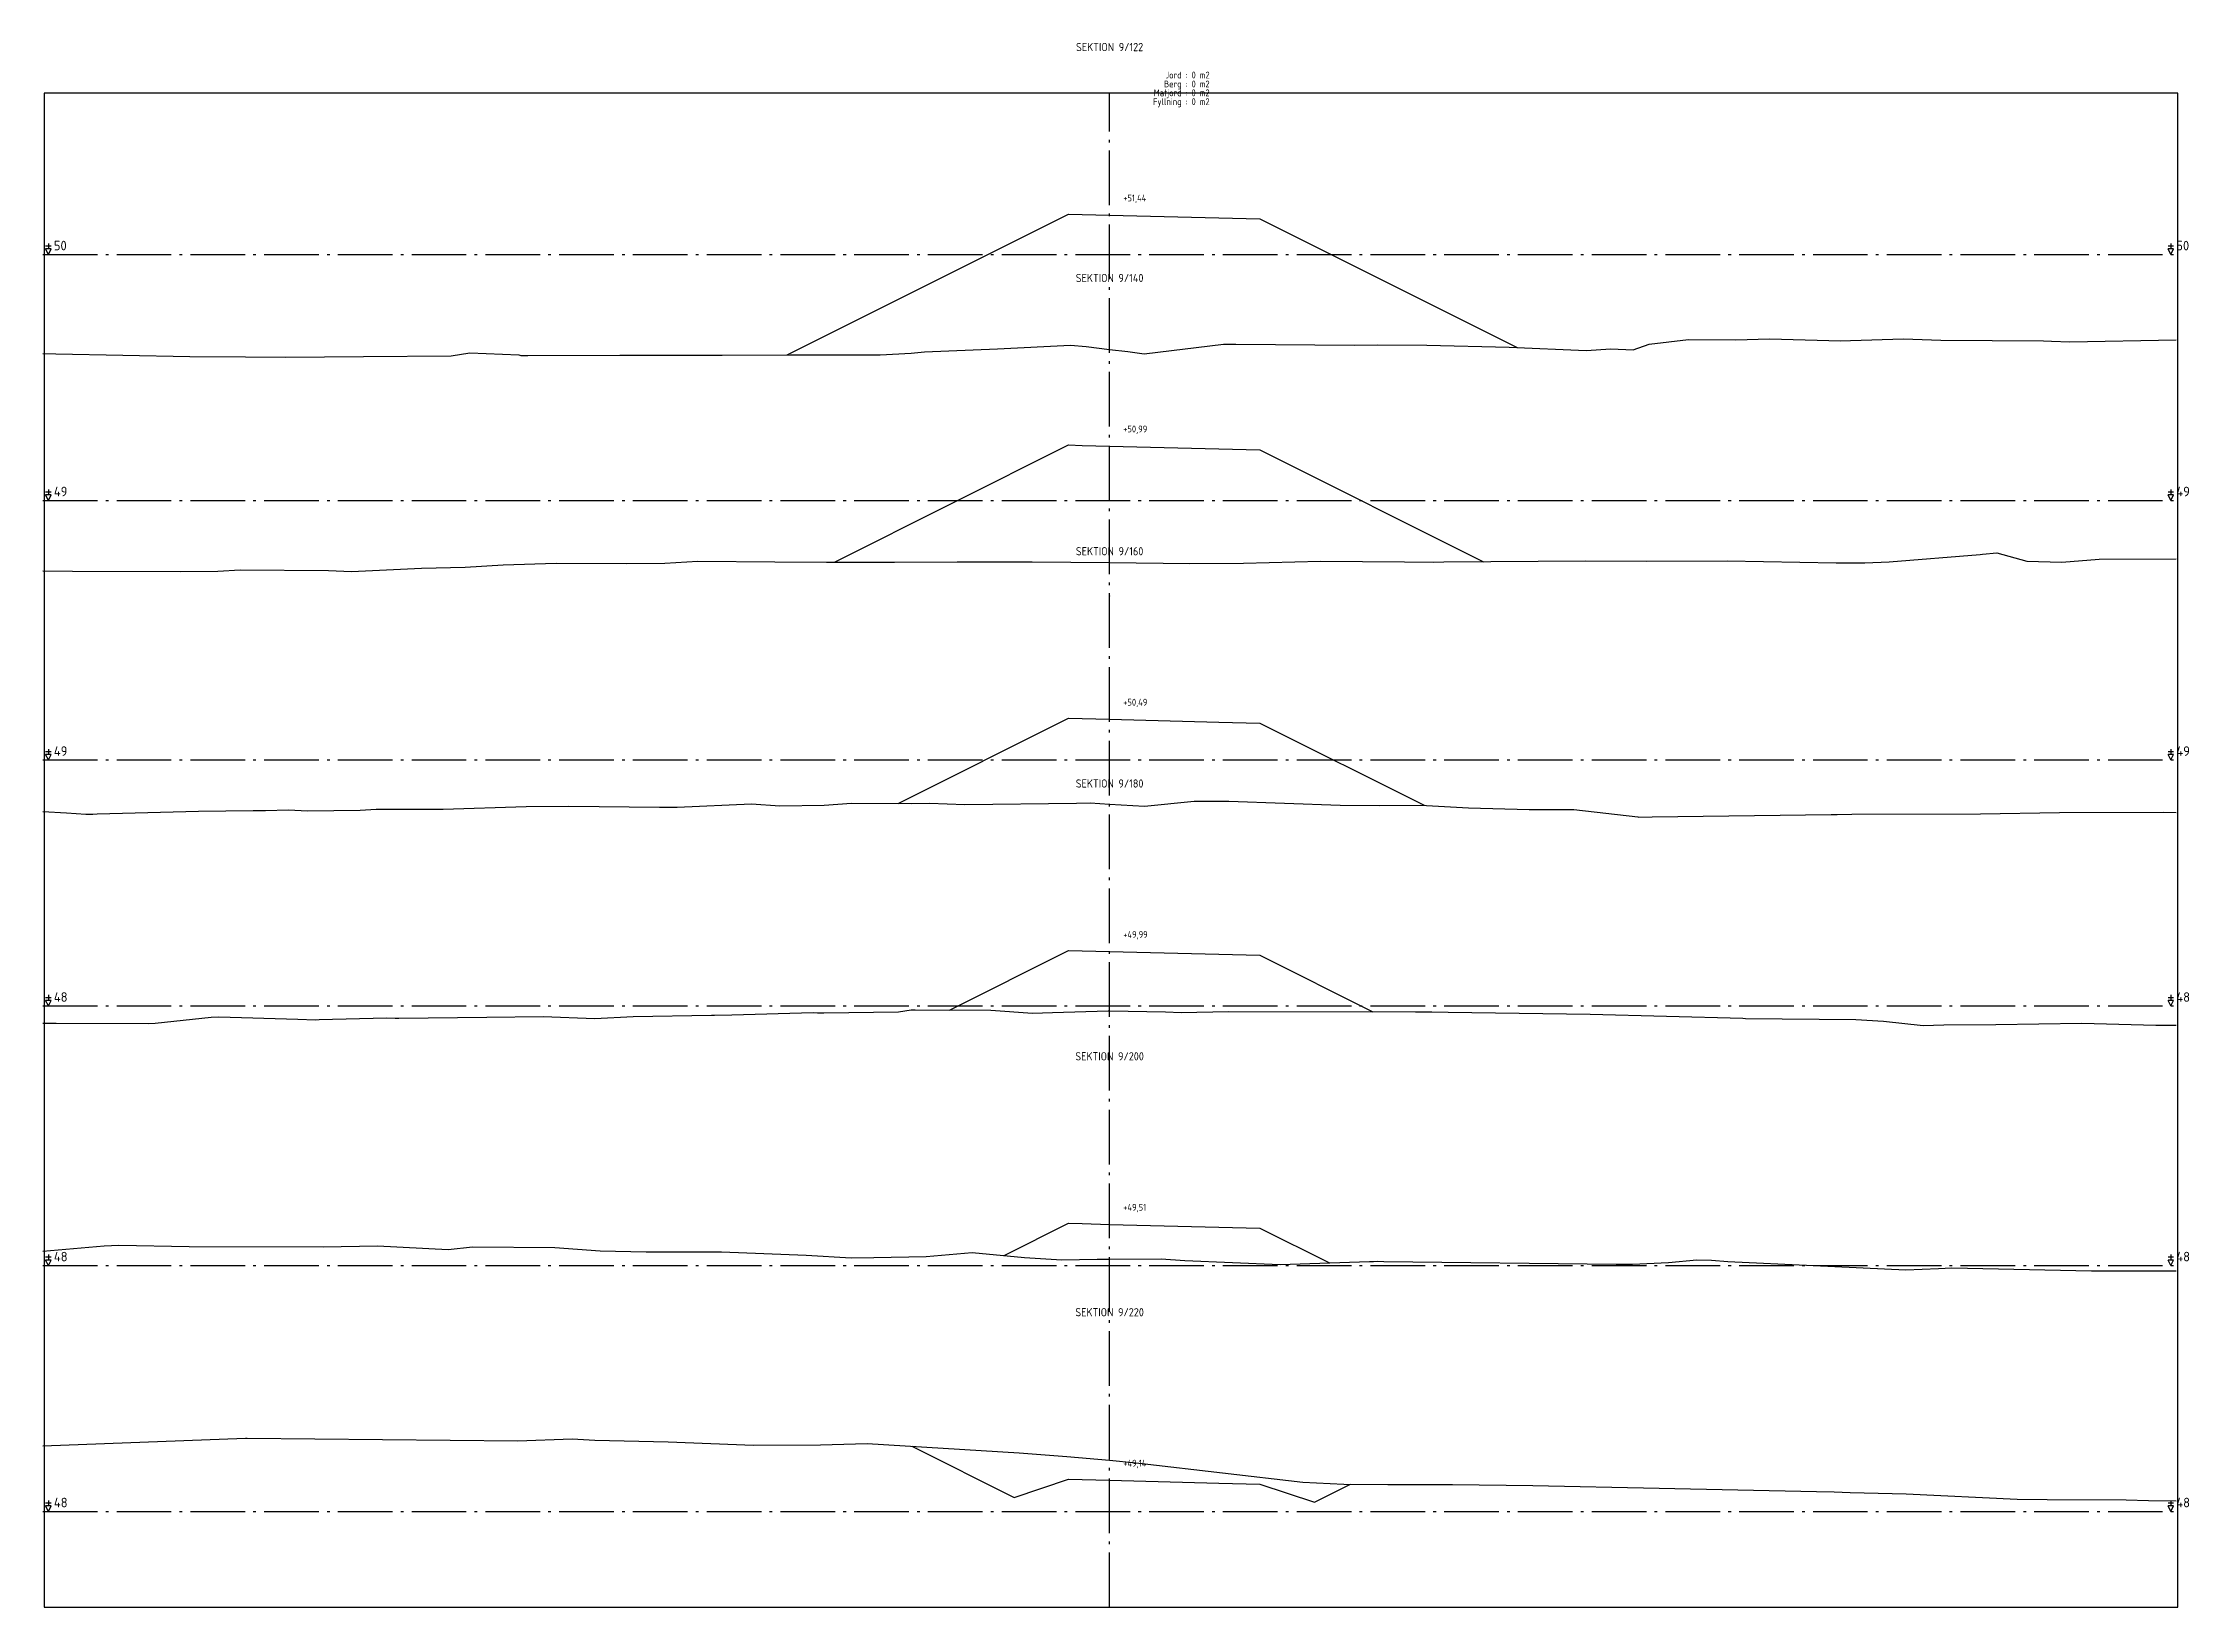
# Model space of a CAD drawing. Header units: metres. Extents: x 164066 to 165347, y 6228109 to 6230364.
# Drawn here: x 164065.9 to 164144.5, y 6228734.2 to 6228791.4 of the extents above; entities that cross this region are included whole.
import ezdxf
from ezdxf.enums import TextEntityAlignment as Align

# ---------------------------------------------------------------- set-up
doc = ezdxf.new("R2010")
doc.units = ezdxf.units.M
doc.header["$LTSCALE"] = 0.1
doc.linetypes.add('CENTRUMLINJE', pattern=[27, 20, -3, 1, -3])
for name, color, linetype in [('M-000', 7, 'Continuous'), ('M-372A', 3, 'Continuous'), ('M-374C', 6, 'Continuous'), ('M-378A', 7, 'CENTRUMLINJE'), ('M-378AT', 4, 'Continuous'), ('M-378B', 4, 'CENTRUMLINJE'), ('M-378BT', 4, 'Continuous'), ('M-378CT', 4, 'Continuous'), ('T19202X', 4, 'Continuous')]:
    doc.layers.add(name, color=color, linetype=linetype)
doc.styles.add('ISO35', font='ISO3098', dxfattribs={"height": 3.5})
doc.styles.add('P_ISO_25', font='ISO', dxfattribs={"height": 2.5})
doc.styles.add('P_ISO_30', font='ISO', dxfattribs={"height": 3})

msp = doc.modelspace()

# ---------------------------------------------------------------- texts
at = {"layer": 'M-378AT', "style": 'ISO35'}
for s, p in [('50', (164066.294, 6228783.804)), ('50', (164143.994, 6228783.804)), ('49', (164066.294, 6228774.804)), ('49', (164143.994, 6228774.804)), ('49', (164066.294, 6228765.304)), ('49', (164143.994, 6228765.304)), ('48', (164066.294, 6228756.304)), ('48', (164143.994, 6228756.304)), ('48', (164066.294, 6228746.804)), ('48', (164143.994, 6228746.804)), ('48', (164066.294, 6228737.804)), ('48', (164143.994, 6228737.804))]:
    msp.add_text(s, height=0.35, dxfattribs=at).set_placement(p)
at = {"layer": 'M-378BT', "style": 'P_ISO_30'}
for s, p in [('SEKTION 9/122', (164104.944, 6228791.093)), ('SEKTION 9/140', (164104.944, 6228782.643)), ('SEKTION 9/160', (164104.944, 6228772.643)), ('SEKTION 9/180', (164104.944, 6228764.143)), ('SEKTION 9/200', (164104.944, 6228754.16)), ('SEKTION 9/220', (164104.944, 6228744.794))]:
    msp.add_text(s, height=0.3, dxfattribs=at).set_placement(p, align=Align.CENTER)
at = {"layer": 'M-378BT', "style": 'P_ISO_25'}
for s, p in [('+51,44', (164105.444, 6228785.593)), ('+50,99', (164105.444, 6228777.143)), ('+50,49', (164105.444, 6228767.143)), ('+49,99', (164105.444, 6228758.643)), ('+49,51', (164105.444, 6228748.66)), ('+49,14', (164105.444, 6228739.294))]:
    msp.add_text(s, height=0.25, dxfattribs=at).set_placement(p)
at = {"layer": 'M-378CT', "color": 2, "style": 'P_ISO_25'}
for s, p in [('Jord : ', (164107.944, 6228790.093)), ('Matjord : ', (164107.944, 6228789.443)), ('Berg : ', (164107.944, 6228789.768)), ('Fyllning : ', (164107.944, 6228789.118))]:
    msp.add_text(s, height=0.25, dxfattribs=at).set_placement(p, align=Align.RIGHT)
for p in [(164107.944, 6228790.093), (164107.944, 6228789.768), (164107.944, 6228789.443), (164107.944, 6228789.118)]:
    msp.add_text('0 m2', height=0.25, dxfattribs=at).set_placement(p)

# ---------------------------------------------------------------- linework, layer by layer
at = {"layer": 'M-000'}
msp.add_lwpolyline([(164065.944, 6228734.154), (164144.044, 6228734.154), (164144.044, 6228789.554), (164065.944, 6228789.554), (164065.944, 6228734.154)], dxfattribs=at)
at = {"layer": 'M-372A', "color": 3, "linetype": 'Continuous'}
for points in [[(164065.894, 6228780.028), (164066.363, 6228780.018), (164071.27, 6228779.915), (164073.305, 6228779.903), (164074.77, 6228779.895), (164077.632, 6228779.922), (164080.839, 6228779.945), (164081.524, 6228780.057), (164083.322, 6228779.975), (164083.393, 6228779.959), (164083.56, 6228779.959), (164083.652, 6228779.959), (164087.013, 6228779.969), (164089.789, 6228779.969), (164090.757, 6228779.968), (164093.245, 6228779.977), (164096.543, 6228779.98), (164097.685, 6228780.038), (164098.168, 6228780.094), (164100.839, 6228780.195), (164103.51, 6228780.333), (164104.08, 6228780.29), (164104.944, 6228780.181), (164105.605, 6228780.098), (164106.214, 6228780.021), (164109.11, 6228780.369), (164109.143, 6228780.375), (164109.566, 6228780.369), (164113.914, 6228780.331), (164114.754, 6228780.343), (164116.558, 6228780.331), (164119.575, 6228780.257), (164122.385, 6228780.144), (164123.295, 6228780.203), (164124.113, 6228780.158), (164124.691, 6228780.365), (164126.131, 6228780.542), (164127.869, 6228780.532), (164129.101, 6228780.561), (164131.716, 6228780.496), (164132.063, 6228780.502), (164134.01, 6228780.566), (164135.375, 6228780.519), (164139.126, 6228780.494), (164139.422, 6228780.475), (164140.091, 6228780.452), (164143.994, 6228780.527)], [(164065.894, 6228772.081), (164066.982, 6228772.059), (164070.927, 6228772.05), (164072.303, 6228772.058), (164073.116, 6228772.107), (164076.348, 6228772.091), (164077.187, 6228772.052), (164079.748, 6228772.178), (164081.355, 6228772.211), (164082.744, 6228772.29), (164084.684, 6228772.359), (164087.27, 6228772.344), (164088.664, 6228772.362), (164089.875, 6228772.425), (164092.683, 6228772.407), (164094.574, 6228772.396), (164097.065, 6228772.392), (164099.358, 6228772.409), (164102.112, 6228772.405), (164104.944, 6228772.377), (164107.881, 6228772.349), (164109.846, 6228772.362), (164112.66, 6228772.435), (164115.736, 6228772.403), (164116.81, 6228772.388), (164117.174, 6228772.399), (164122.35, 6228772.437), (164124.613, 6228772.429), (164127.553, 6228772.436), (164131.547, 6228772.371), (164132.59, 6228772.369), (164133.482, 6228772.405), (164136.809, 6228772.669), (164136.904, 6228772.689), (164137.429, 6228772.74), (164138.517, 6228772.432), (164139.805, 6228772.394), (164141.175, 6228772.499), (164143.994, 6228772.518)], [(164065.894, 6228763.269), (164066.754, 6228763.223), (164067.47, 6228763.172), (164067.716, 6228763.174), (164067.874, 6228763.177), (164071.59, 6228763.286), (164073.595, 6228763.31), (164074.043, 6228763.303), (164074.89, 6228763.328), (164075.577, 6228763.298), (164077.511, 6228763.322), (164078.095, 6228763.348), (164080.548, 6228763.354), (164083.583, 6228763.448), (164085.144, 6228763.462), (164088.462, 6228763.426), (164088.835, 6228763.426), (164089.108, 6228763.431), (164091.83, 6228763.552), (164092.877, 6228763.472), (164094.495, 6228763.505), (164095.494, 6228763.572), (164097.706, 6228763.56), (164098.349, 6228763.575), (164099.641, 6228763.52), (164103.735, 6228763.573), (164104.232, 6228763.584), (164104.944, 6228763.541), (164106.226, 6228763.465), (164108.037, 6228763.65), (164108.619, 6228763.644), (164109.308, 6228763.644), (164113.386, 6228763.506), (164114.822, 6228763.487), (164116.328, 6228763.505), (164118.082, 6228763.407), (164120.301, 6228763.343), (164121.94, 6228763.34), (164124.283, 6228763.067), (164124.314, 6228763.064), (164124.322, 6228763.064), (164124.805, 6228763.069), (164131.357, 6228763.155), (164131.578, 6228763.156), (164132.121, 6228763.165), (164136.827, 6228763.184), (164139.719, 6228763.23), (164143.527, 6228763.239), (164143.994, 6228763.232)], [(164065.894, 6228755.521), (164066.381, 6228755.521), (164069.742, 6228755.513), (164070.003, 6228755.517), (164072.052, 6228755.744), (164072.337, 6228755.754), (164075.226, 6228755.671), (164075.868, 6228755.647), (164076.013, 6228755.659), (164078.472, 6228755.721), (164078.79, 6228755.707), (164078.927, 6228755.703), (164082.141, 6228755.744), (164084.213, 6228755.769), (164086.1, 6228755.694), (164087.499, 6228755.764), (164090.364, 6228755.813), (164090.42, 6228755.815), (164090.476, 6228755.814), (164091.12, 6228755.832), (164094.087, 6228755.913), (164094.255, 6228755.905), (164094.483, 6228755.904), (164097.21, 6228755.932), (164097.679, 6228756.015), (164097.821, 6228756.006), (164100.59, 6228755.994), (164102.115, 6228755.892), (164102.858, 6228755.908), (164104.889, 6228755.969), (164104.944, 6228755.968), (164106.989, 6228755.935), (164107.561, 6228755.909), (164109.295, 6228755.954), (164116.142, 6228755.932), (164116.636, 6228755.939), (164116.736, 6228755.933), (164117.335, 6228755.925), (164122.541, 6228755.853), (164128.121, 6228755.703), (164128.228, 6228755.699), (164132.256, 6228755.655), (164133.269, 6228755.592), (164134.724, 6228755.434), (164135.489, 6228755.456), (164137.388, 6228755.471), (164140.532, 6228755.522), (164143.247, 6228755.45), (164143.994, 6228755.444)], [(164065.894, 6228747.177), (164068.135, 6228747.379), (164068.668, 6228747.401), (164071.246, 6228747.349), (164076.158, 6228747.343), (164078.139, 6228747.369), (164080.734, 6228747.238), (164081.62, 6228747.333), (164084.635, 6228747.318), (164086.3, 6228747.19), (164087.975, 6228747.153), (164090.731, 6228747.156), (164093.835, 6228747.038), (164095.483, 6228746.931), (164096.311, 6228746.943), (164098.23, 6228746.988), (164099.912, 6228747.124), (164101.832, 6228746.943), (164103.193, 6228746.866), (164104.489, 6228746.886), (164104.944, 6228746.888), (164106.832, 6228746.894), (164107.692, 6228746.84), (164111.184, 6228746.688), (164114.453, 6228746.799), (164114.605, 6228746.802), (164114.756, 6228746.808), (164114.988, 6228746.8), (164123.491, 6228746.697), (164124.084, 6228746.697), (164125.405, 6228746.769), (164126.441, 6228746.858), (164126.979, 6228746.855), (164127.577, 6228746.799), (164130.715, 6228746.654), (164134.092, 6228746.497), (164135.291, 6228746.543), (164135.779, 6228746.569), (164140.885, 6228746.461), (164140.904, 6228746.461), (164143.994, 6228746.459)], [(164065.894, 6228740.058), (164073.31, 6228740.338), (164073.328, 6228740.338), (164073.37, 6228740.338), (164083.274, 6228740.242), (164085.268, 6228740.313), (164086.104, 6228740.257), (164088.779, 6228740.201), (164091.91, 6228740.081), (164094.356, 6228740.096), (164096.072, 6228740.135), (164101.629, 6228739.8), (164103.382, 6228739.661), (164104.944, 6228739.527), (164105.186, 6228739.507), (164106.133, 6228739.411), (164112.014, 6228738.722), (164113.514, 6228738.653), (164115.131, 6228738.639), (164117.497, 6228738.639), (164120.432, 6228738.604), (164125.062, 6228738.51), (164130.816, 6228738.381), (164131.468, 6228738.373), (164132.054, 6228738.348), (164134.104, 6228738.293), (164138.168, 6228738.105), (164139.265, 6228738.087), (164142.162, 6228738.081), (164142.975, 6228738.052), (164143.994, 6228738.046)]]:
    msp.add_lwpolyline(points, dxfattribs=at)
at = {"layer": 'M-374C', "color": 6, "linetype": 'Continuous'}
for points in [[(164093.137, 6228779.977), (164103.444, 6228785.131), (164103.944, 6228785.118), (164104.944, 6228785.093), (164108.944, 6228784.993), (164109.944, 6228784.968), (164110.444, 6228784.956), (164119.864, 6228780.246)], [(164094.875, 6228772.396), (164103.444, 6228776.681), (164103.944, 6228776.668), (164104.944, 6228776.643), (164108.944, 6228776.543), (164109.944, 6228776.518), (164110.444, 6228776.506), (164118.635, 6228772.41)], [(164097.209, 6228763.563), (164103.444, 6228766.681), (164103.944, 6228766.668), (164104.944, 6228766.643), (164108.944, 6228766.543), (164109.944, 6228766.518), (164110.444, 6228766.506), (164116.459, 6228763.498)], [(164099.085, 6228756.001), (164103.444, 6228758.181), (164103.944, 6228758.168), (164104.944, 6228758.143), (164108.944, 6228758.043), (164109.944, 6228758.018), (164110.444, 6228758.006), (164114.581, 6228755.937)], [(164101.078, 6228747.014), (164103.444, 6228748.198), (164103.944, 6228748.185), (164104.944, 6228748.16), (164108.944, 6228748.06), (164109.944, 6228748.035), (164110.444, 6228748.023), (164112.99, 6228746.75)], [(164097.701, 6228740.037), (164101.444, 6228738.166), (164103.444, 6228738.832), (164103.944, 6228738.819), (164104.944, 6228738.794), (164108.944, 6228738.694), (164109.944, 6228738.669), (164110.444, 6228738.657), (164112.444, 6228737.991), (164113.765, 6228738.651)]]:
    msp.add_lwpolyline(points, dxfattribs=at)
at = {"layer": 'M-378A'}
for p, q in [((164065.894, 6228783.654), (164143.994, 6228783.654)), ((164065.894, 6228774.654), (164143.994, 6228774.654)), ((164065.894, 6228765.154), (164143.994, 6228765.154)), ((164065.894, 6228756.154), (164143.994, 6228756.154)), ((164065.894, 6228746.654), (164143.994, 6228746.654)), ((164065.894, 6228737.654), (164143.994, 6228737.654))]:
    msp.add_line(p, q, dxfattribs=at)
at = {"layer": 'M-378AT'}
for p, q in [((164066.194, 6228783.954), (164065.994, 6228783.954)), ((164066.094, 6228784.054), (164066.094, 6228783.854)), ((164143.894, 6228783.954), (164143.694, 6228783.954)), ((164143.794, 6228784.054), (164143.794, 6228783.854)), ((164066.094, 6228783.654), (164065.994, 6228783.854)), ((164066.194, 6228783.854), (164065.994, 6228783.854)), ((164066.094, 6228783.654), (164066.194, 6228783.854)), ((164143.794, 6228783.654), (164143.694, 6228783.854)), ((164143.894, 6228783.854), (164143.694, 6228783.854)), ((164143.794, 6228783.654), (164143.894, 6228783.854)), ((164066.194, 6228774.954), (164065.994, 6228774.954)), ((164066.094, 6228774.654), (164065.994, 6228774.854)), ((164066.194, 6228774.854), (164065.994, 6228774.854)), ((164066.094, 6228775.054), (164066.094, 6228774.854)), ((164066.094, 6228774.654), (164066.194, 6228774.854)), ((164143.894, 6228774.954), (164143.694, 6228774.954)), ((164143.794, 6228774.654), (164143.694, 6228774.854)), ((164143.894, 6228774.854), (164143.694, 6228774.854)), ((164143.794, 6228775.054), (164143.794, 6228774.854)), ((164143.794, 6228774.654), (164143.894, 6228774.854)), ((164066.194, 6228765.454), (164065.994, 6228765.454)), ((164066.094, 6228765.154), (164065.994, 6228765.354)), ((164066.194, 6228765.354), (164065.994, 6228765.354)), ((164066.094, 6228765.554), (164066.094, 6228765.354)), ((164066.094, 6228765.154), (164066.194, 6228765.354)), ((164143.894, 6228765.454), (164143.694, 6228765.454)), ((164143.794, 6228765.154), (164143.694, 6228765.354)), ((164143.894, 6228765.354), (164143.694, 6228765.354)), ((164143.794, 6228765.554), (164143.794, 6228765.354)), ((164143.794, 6228765.154), (164143.894, 6228765.354)), ((164066.194, 6228756.454), (164065.994, 6228756.454)), ((164066.094, 6228756.554), (164066.094, 6228756.354)), ((164143.894, 6228756.454), (164143.694, 6228756.454)), ((164143.794, 6228756.554), (164143.794, 6228756.354)), ((164066.094, 6228756.154), (164065.994, 6228756.354)), ((164066.194, 6228756.354), (164065.994, 6228756.354)), ((164066.094, 6228756.154), (164066.194, 6228756.354)), ((164143.794, 6228756.154), (164143.694, 6228756.354)), ((164143.894, 6228756.354), (164143.694, 6228756.354)), ((164143.794, 6228756.154), (164143.894, 6228756.354)), ((164066.194, 6228746.954), (164065.994, 6228746.954)), ((164066.094, 6228747.054), (164066.094, 6228746.854)), ((164143.894, 6228746.954), (164143.694, 6228746.954)), ((164143.794, 6228747.054), (164143.794, 6228746.854)), ((164066.094, 6228746.654), (164065.994, 6228746.854)), ((164066.194, 6228746.854), (164065.994, 6228746.854)), ((164066.094, 6228746.654), (164066.194, 6228746.854)), ((164143.794, 6228746.654), (164143.694, 6228746.854)), ((164143.894, 6228746.854), (164143.694, 6228746.854)), ((164143.794, 6228746.654), (164143.894, 6228746.854)), ((164066.194, 6228737.954), (164065.994, 6228737.954)), ((164066.094, 6228737.654), (164065.994, 6228737.854)), ((164066.194, 6228737.854), (164065.994, 6228737.854)), ((164066.094, 6228738.054), (164066.094, 6228737.854)), ((164066.094, 6228737.654), (164066.194, 6228737.854)), ((164143.894, 6228737.954), (164143.694, 6228737.954)), ((164143.794, 6228737.654), (164143.694, 6228737.854)), ((164143.894, 6228737.854), (164143.694, 6228737.854)), ((164143.794, 6228738.054), (164143.794, 6228737.854)), ((164143.794, 6228737.654), (164143.894, 6228737.854))]:
    msp.add_line(p, q, dxfattribs=at)
at = {"layer": 'M-378B', "linetype": 'CENTRUMLINJE'}
msp.add_line((164104.944, 6228734.154), (164104.944, 6228789.554), dxfattribs=at)
at = {"layer": 'T19202X'}
for centre in [(164104.944, 6228779.154), (164104.944, 6228771.154), (164104.944, 6228761.654), (164104.944, 6228753.654), (164104.944, 6228744.154), (164104.944, 6228735.154)]:
    msp.add_circle(centre, 0.001, dxfattribs=at)

msp.set_redraw_order([(e.dxf.handle, doc.entitydb.next_handle()) for e in msp.query("TEXT MTEXT ATTDEF DIMENSION ARC_DIMENSION")])  # texts and dimensions are drawn at this point

doc.saveas('drawing.dxf')
